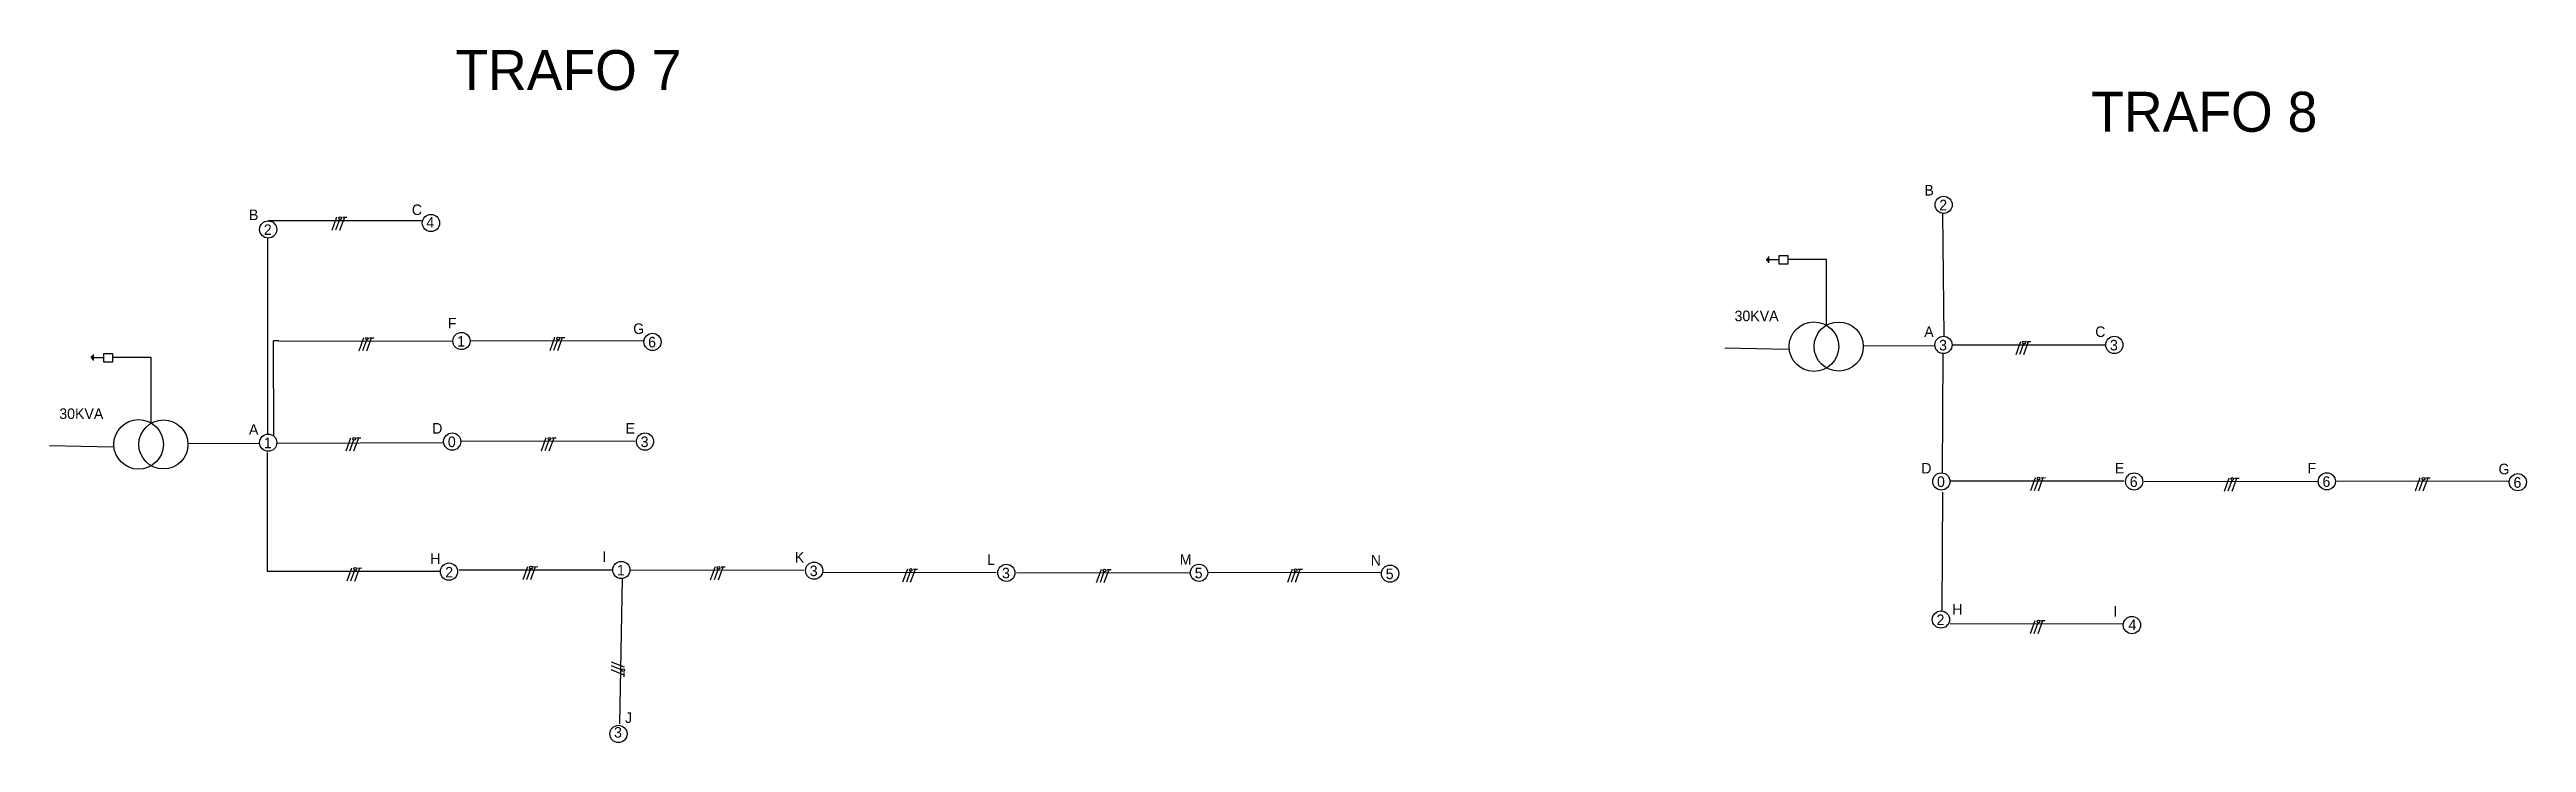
# Model space of a CAD drawing. Header units: millimetres. Extents: x -3588 to 75209, y -3737 to 38254.
# Drawn here: x 40385 to 43064, y 18898 to 19649 of the extents above; entities that cross this region are included whole.
import ezdxf

# ---------------------------------------------------------------- set-up
doc = ezdxf.new("R2010")
doc.units = ezdxf.units.MM
doc.layers.add('RED BT', color=255, linetype='Continuous')
doc.layers.add('Red MT', color=255, linetype='Continuous')

msp = doc.modelspace()

# ---------------------------------------------------------------- texts
at = {"ltscale": 0.15, "attachment_point": 1}
for s, width, gutter_width, insert, char_height in [('TRAFO 7', 915.19314, 216.492, (40824.141, 19648.178), 43.2983), ('TRAFO 8', 915.19314, 216.492, (42593.214, 19603.015), 43.2983), ('B', 12.05698, 57.19, (42412.753, 19502.077), 11.438), ('B', 12.05698, 57.19, (40600.879, 19475.441), 11.438), ('C', 12.05698, 57.19, (40777.047, 19480.998), 11.438), ('2', 15.04387, 57.19, (42428.846, 19486.065), 11.438), ('2', 15.04387, 57.19, (40616.972, 19459.429), 11.438), ('4', 15.04387, 57.19, (40792.718, 19467.34), 11.438), ('F', 12.05698, 57.19, (40816.03, 19358.158), 11.438), ('G', 12.05698, 57.19, (41016.383, 19352.222), 11.438), ('30KVA', 17.93472, 57.19, (42207.475, 19366.039), 11.4379), ('A', 12.05698, 57.19, (42412.593, 19348.971), 11.438), ('C', 12.05698, 57.19, (42597.54, 19348.971), 11.438), ('1', 15.04387, 57.19, (40825.981, 19338.579), 11.438), ('6', 15.04387, 57.19, (41032.575, 19337.637), 11.438), ('3', 15.04387, 57.19, (42428.686, 19334.386), 11.438), ('3', 15.04387, 57.19, (42613.459, 19334.386), 11.438), ('30KVA', 17.93472, 57.19, (40395.761, 19260.139), 11.4379), ('A', 12.05698, 57.19, (40600.879, 19243.071), 11.438), ('D', 12.05698, 57.19, (40799.013, 19244.307), 11.438), ('E', 12.05698, 57.19, (41008.254, 19244.307), 11.438), ('1', 15.04387, 57.19, (40616.972, 19228.486), 11.438), ('0', 15.04387, 57.19, (40815.995, 19229.722), 11.438), ('3', 15.04387, 57.19, (41024.447, 19229.722), 11.438), ('D', 12.05698, 57.19, (42409.433, 19201.118), 11.438), ('0', 15.04387, 57.19, (42426.415, 19186.533), 11.438), ('E', 12.05698, 57.19, (42618.674, 19201.118), 11.438), ('6', 15.04387, 57.19, (42634.867, 19186.533), 11.438), ('F', 12.05698, 57.19, (42827.054, 19201.223), 11.438), ('6', 15.04387, 57.19, (42843.247, 19186.637), 11.438), ('G', 12.05698, 57.19, (43033.649, 19200.28), 11.438), ('6', 15.04387, 57.19, (43049.841, 19185.695), 11.438), ('H', 12.05698, 57.19, (40796.959, 19103.129), 11.438), ('I', 12.05698, 57.19, (40982.922, 19105.279), 11.438), ('K', 12.05698, 57.19, (41191.153, 19104.56), 11.438), ('L', 12.05698, 57.19, (41399.079, 19102.15), 11.438), ('M', 12.05698, 57.19, (41607.46, 19102.254), 11.438), ('N', 12.05698, 57.19, (41814.054, 19101.312), 11.438), ('2', 15.04387, 57.19, (40813.151, 19088.544), 11.438), ('1', 15.04387, 57.19, (40998.841, 19090.694), 11.438), ('3', 15.04387, 57.19, (41207.345, 19089.975), 11.438), ('3', 15.04387, 57.19, (41415.272, 19087.565), 11.438), ('5', 15.04387, 57.19, (41623.652, 19087.669), 11.438), ('5', 15.04387, 57.19, (41830.246, 19086.727), 11.438), ('H', 12.05698, 57.19, (42442.985, 19048.323), 11.438), ('I', 12.05698, 57.19, (42617.231, 19046.196), 11.438), ('2', 15.04387, 57.19, (42425.91, 19037.004), 11.438), ('4', 15.04387, 57.19, (42633.423, 19031.61), 11.438)]:
    msp.add_mtext_dynamic_manual_height_columns(s, width=width, gutter_width=gutter_width, heights=[0], dxfattribs=dict(at, insert=insert, char_height=char_height))
at = {"ltscale": 0.15, "char_height": 11.438, "attachment_point": 1}
for s, width, insert, rotation in [('3', 15.04387, (40995.731, 18915.131), 359.748225), ('J', 12.05698, (41007.358, 18930.872), 1.932598)]:
    msp.add_mtext_dynamic_manual_height_columns(s, width=width, gutter_width=57.19, heights=[0], dxfattribs=dict(at, insert=insert, rotation=rotation))

# ---------------------------------------------------------------- blocks, each defined once
blk = doc.blocks.new('monofasico')
at = {"layer": 'RED BT', "color": 18, "ltscale": 0.15, "true_color": 0x000000}
blk.add_lwpolyline([(5450.14, 3489.83), (5450.48, 3490.77)], dxfattribs=at)
at = {"layer": 'RED BT', "color": 9, "ltscale": 0.15, "true_color": 0xc7c8ca}
blk.add_lwpolyline([(5450.41, 3489.84), (5450.69, 3490.61)], dxfattribs=at)
at = {"layer": 'RED BT', "color": 3, "ltscale": 0.15}
for points in [[(5450.69, 3489.82), (5451.04, 3490.76)], [(5450.89, 3490.76), (5451.19, 3490.75)]]:
    blk.add_lwpolyline(points, dxfattribs=at)
at = {"layer": 'RED BT', "color": 9, "ltscale": 0.15, "true_color": 0xc7c8ca}
blk.add_circle((5450.71, 3490.69), 0.0973, dxfattribs=at)

# ---------------------------------------------------------------- linework, layer by layer
for p, q in [((40621.89, 19463.534), (40787.62, 19463.547)), ((42434.017, 19338.256), (42432.574, 19471.162)), ((40621.474, 19232.579), (40621.173, 19444.478)), ((40633.297, 19333.349), (40627.494, 19333.387)), ((40627.964, 19230.105), (40627.502, 19333.387)), ((40633.284, 19333.359), (40820.696, 19333.038)), ((40839.929, 19333.696), (41027.341, 19333.375)), ((42196.938, 19325.761), (42265.385, 19324.289)), ((42346.77, 19327.92), (42423.634, 19328.374)), ((42432.354, 19190.475), (42433.076, 19319.059)), ((42442.884, 19328.881), (42608.614, 19328.894)), ((40385.224, 19219.861), (40453.67, 19218.389)), ((40535.056, 19222.02), (40611.92, 19222.474)), ((40620.923, 19084.032), (40620.923, 19212.557)), ((40631.669, 19222.641), (40810.375, 19223.408)), ((40830.669, 19225.077), (41018.081, 19224.757)), ((42441.089, 19181.888), (42628.501, 19181.568)), ((42650.55, 19181.417), (42837.962, 19181.097)), ((42857.195, 19181.754), (43044.607, 19181.433)), ((42431.848, 19040.946), (42432.57, 19169.53)), ((40620.53, 19084.066), (40807.942, 19083.746)), ((40828.266, 19085.189), (40993.996, 19085.203)), ((41004.518, 19075.537), (41001.52, 18918.457)), ((41013.567, 19085.331), (41200.979, 19085.01)), ((41221.494, 19082.92), (41408.906, 19082.6)), ((41430.955, 19082.449), (41618.367, 19082.128)), ((41637.6, 19082.786), (41825.012, 19082.465)), ((42440.802, 19027.133), (42628.214, 19026.812))]:
    msp.add_line(p, q)
at = {"ltscale": 0.15}
for p, q in [((42242.082, 19422.104), (42242.082, 19420.295)), ((42243.062, 19423.35), (42243.062, 19419.197)), ((42244.036, 19424.526), (42244.036, 19417.788)), ((42255.817, 19420.971), (42244.036, 19420.971)), ((40430.368, 19316.204), (40430.368, 19314.395)), ((40431.348, 19317.45), (40431.348, 19313.297)), ((40432.322, 19318.626), (40432.322, 19311.888)), ((40444.102, 19315.071), (40432.322, 19315.071))]:
    msp.add_line(p, q, dxfattribs=at)
for points in [[(42265.178, 19416.277), (42255.817, 19416.277), (42255.817, 19425.665), (42265.178, 19425.665)], [(40453.464, 19310.377), (40444.102, 19310.377), (40444.102, 19319.765), (40453.464, 19319.765)]]:
    msp.add_lwpolyline(points, close=True, dxfattribs=at)
for points in [[(42306.897, 19350.176), (42306.897, 19421.357), (42265.178, 19421.357)], [(40495.183, 19244.276), (40495.183, 19315.457), (40453.464, 19315.457)]]:
    msp.add_lwpolyline(points, dxfattribs=at)
for centre in [(40797.681, 19460.937), (40830.695, 19333.103), (41037.289, 19332.161), (42618.173, 19328.91), (41029.161, 19224.246), (42639.581, 19181.057), (42847.961, 19181.161), (43054.555, 19180.219), (40817.161, 19083.462), (41003.555, 19085.218), (41212.059, 19084.499), (41419.986, 19082.089), (41628.366, 19082.193), (41834.96, 19081.251), (42637.203, 19025.533)]:
    msp.add_circle(centre, 9.312, dxfattribs=at)
at = {"color": 4, "ltscale": 0.15}
for centre, radius in [((42293.25, 19327.083), 26.824), ((42320.074, 19327.083), 26.588), ((40481.536, 19221.183), 26.824), ((40508.36, 19221.183), 26.588)]:
    msp.add_circle(centre, radius, dxfattribs=at)
at = {"layer": 'Red MT', "color": 30, "true_color": 0xf26722}
for centre in [(42433.56, 19480.589), (40621.686, 19453.953), (42433.4, 19328.91), (40820.709, 19224.246), (40621.686, 19223.01), (42431.129, 19181.057), (42430.624, 19031.529), (41000.456, 18907.683)]:
    msp.add_circle(centre, 9.312, dxfattribs=at)

# ---------------------------------------------------------------- block references
at = {"layer": 'RED BT', "color": 6, "xscale": 15.10011322645952, "yscale": 15.10011322645952, "zscale": 15.10011322645952}
for p in [(-41606.825, -33243.594), (-41577.828, -33374.17), (-41371.183, -33373.833), (-39785.832, -33378.246), (-41591.724, -33482.592), (-41380.443, -33482.452), (-39770.023, -33525.641), (-39560.562, -33526.112), (-39353.917, -33525.775), (-41590.582, -33623.463), (-41400.45, -33621.938), (-41197.545, -33622.198), (-40989.618, -33624.609), (-40780.157, -33625.08), (-40573.512, -33624.743), (-39770.31, -33680.396)]:
    msp.add_blockref('monofasico', p, dxfattribs=at)
at = {"layer": 'RED BT', "color": 6, "xscale": 15.10011322645953, "yscale": 15.10011322645953, "zscale": 15.10011322645953, "rotation": 268.6728629279016}
msp.add_blockref('monofasico', (-9783.958, 102481.847), dxfattribs=at)

msp.set_redraw_order([(e.dxf.handle, doc.entitydb.next_handle()) for e in msp.query("TEXT MTEXT ATTDEF DIMENSION ARC_DIMENSION")])  # texts and dimensions are drawn at this point

doc.saveas('drawing.dxf')
